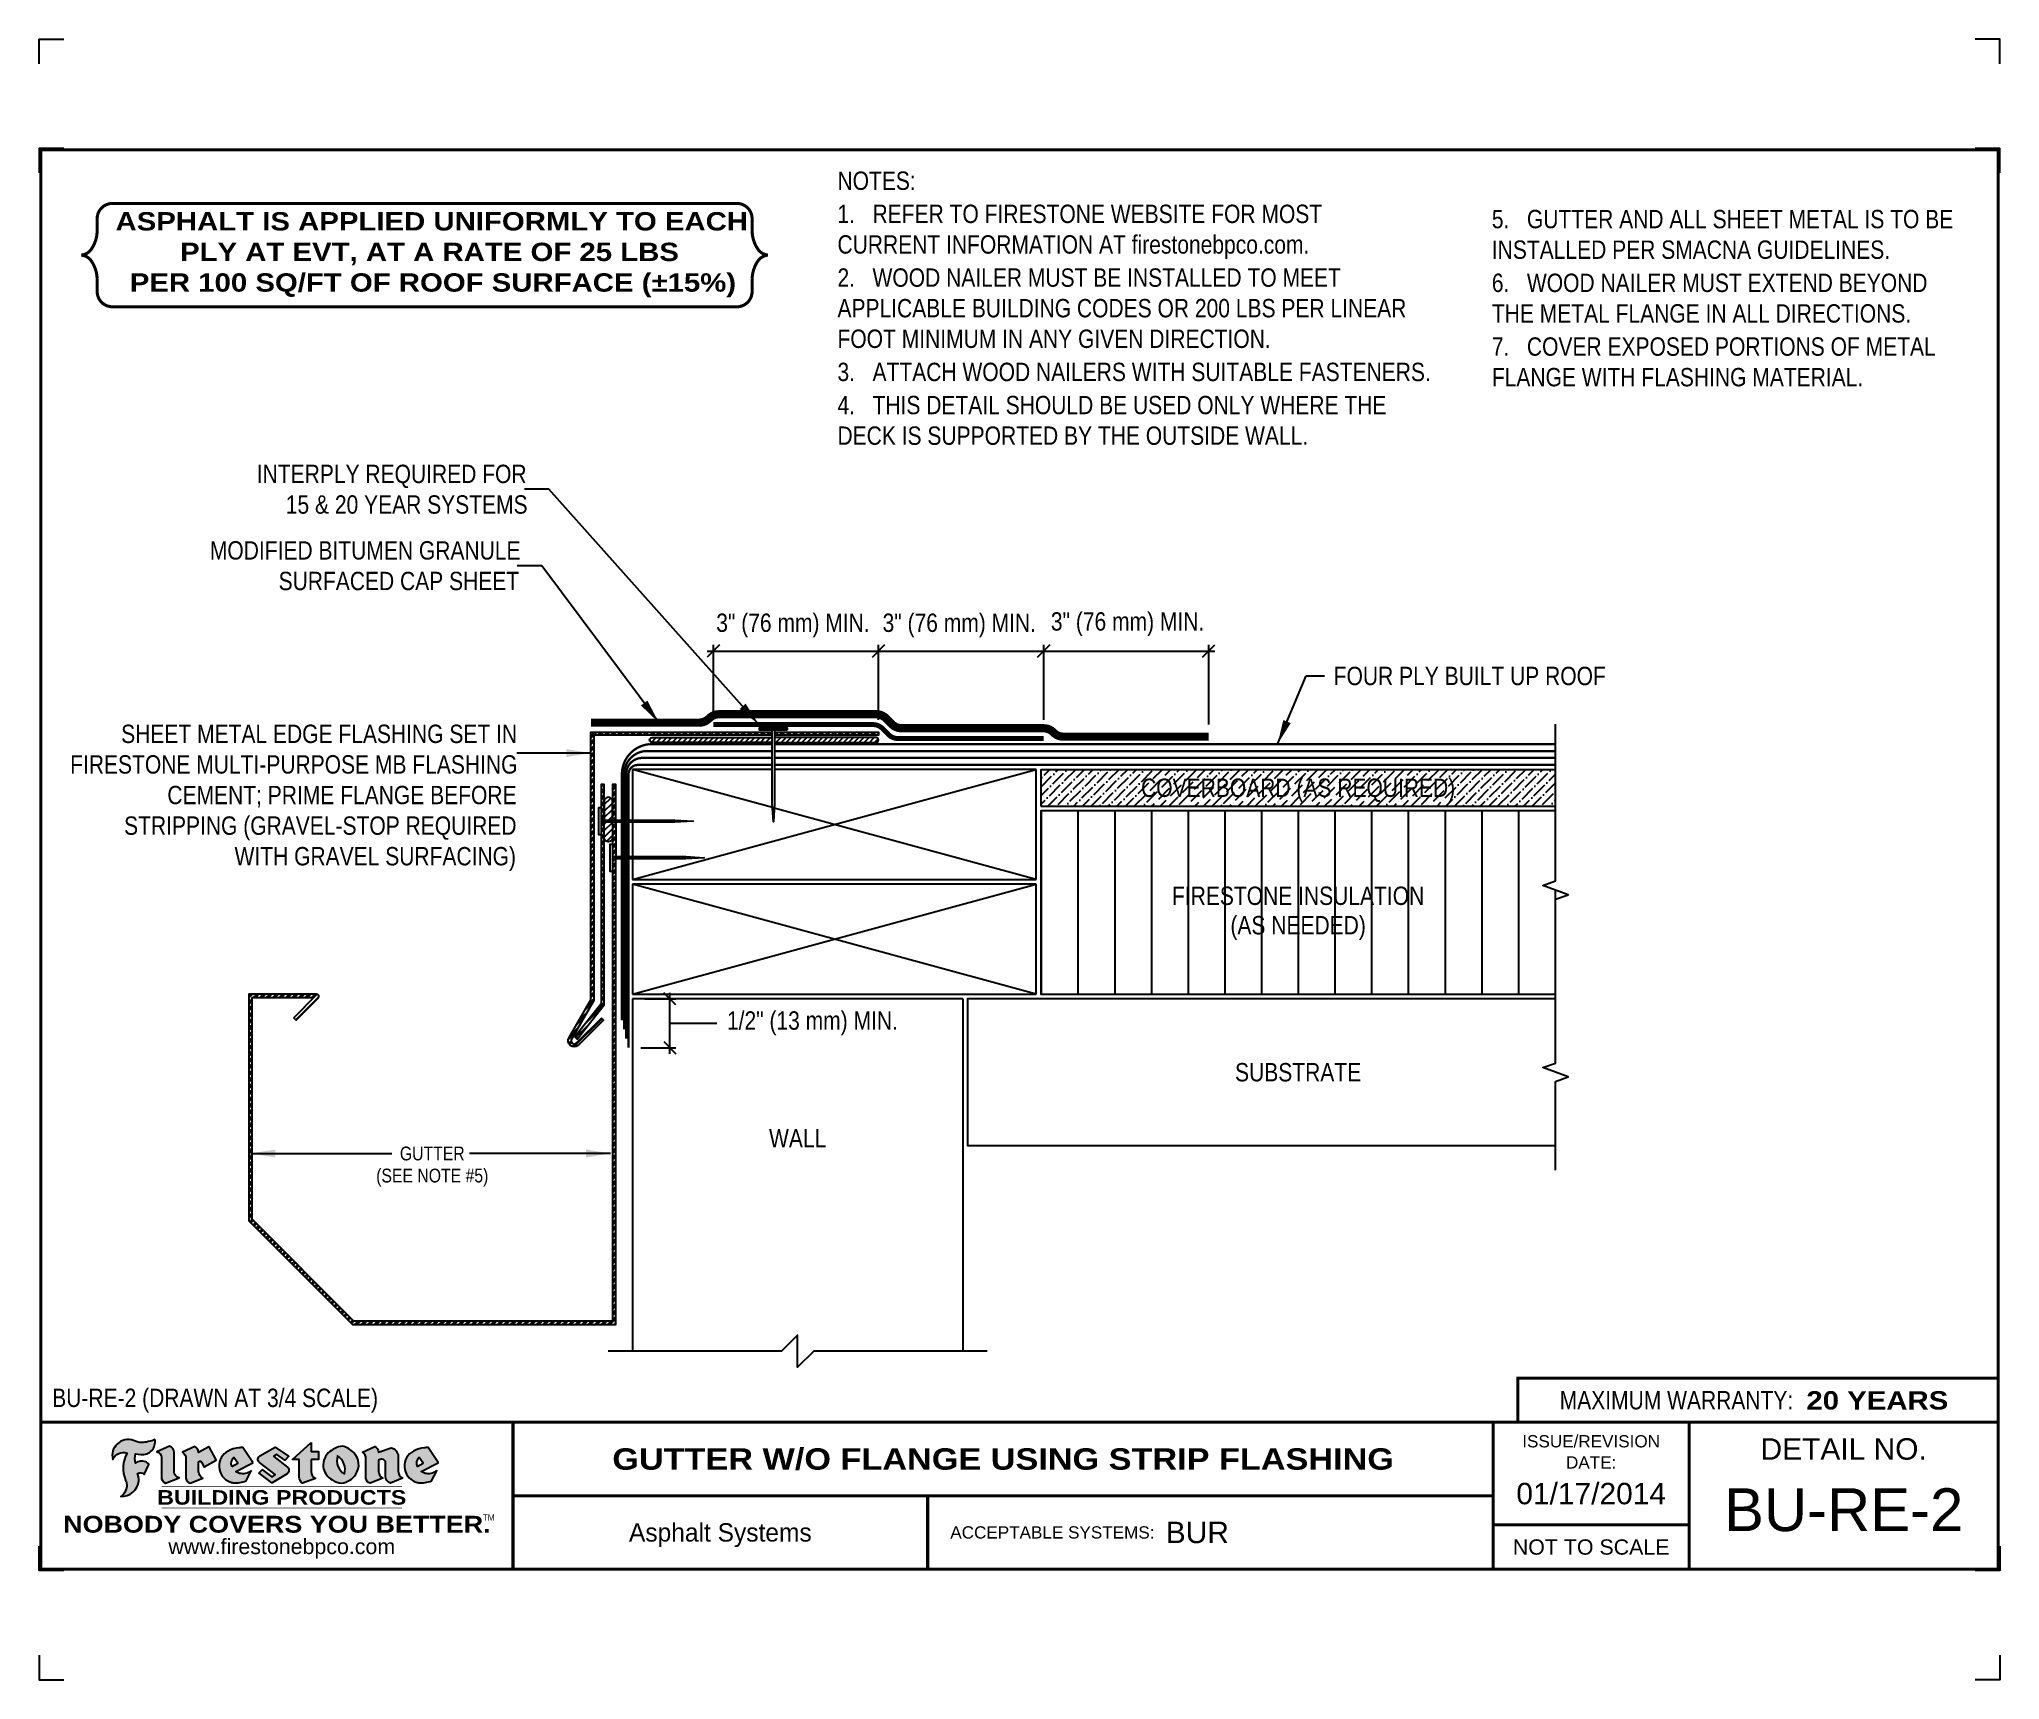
# Model space of a CAD drawing. Header units: inches. Extents: x -741.6 to -721.6, y -23.2 to -6.4.
import ezdxf
from ezdxf.enums import TextEntityAlignment as Align

# ---------------------------------------------------------------- set-up
doc = ezdxf.new("R2010")
doc.units = ezdxf.units.IN
doc.header["$MEASUREMENT"] = 0
doc.layers.get('0').update_dxf_attribs({"linetype": 'CONTINUOUS'})
doc.layers.get('DEFPOINTS').update_dxf_attribs({"linetype": 'CONTINUOUS'})
for name, color, linetype in [('FSBP-ACCESSORY-OTHER', 7, 'CONTINUOUS'), ('FSBP-ANNO-LABEL', 7, 'CONTINUOUS'), ('FSBP-ANNO-NOTE', 7, 'CONTINUOUS'), ('FSBP-COVERBOARD_CANT', 46, 'CONTINUOUS'), ('FSBP-INSULATION', 7, 'CONTINUOUS'), ('FSBP-MEMBRANE', 7, 'CONTINUOUS'), ('FSBP-SEALANTS', 1, 'CONTINUOUS'), ('FSBP-SUBSTRATE-GENERIC', 9, 'CONTINUOUS'), ('FSBP-TTLB', 7, 'CONTINUOUS'), ('FSBP-TTLB-BORDER', 7, 'CONTINUOUS'), ('FSBP-TTLB-TEXT', 7, 'CONTINUOUS'), ('FSBP-WALL-CURB', 9, 'CONTINUOUS'), ('FSBP-WOOD', 7, 'CONTINUOUS')]:
    doc.layers.add(name, color=color, linetype=linetype)
doc.styles.add('ARIAL', font='arial.ttf')
doc.styles.add('ARIAL_BOLD', font='')
doc.styles.add('ARIAL_NAR', font='ARIALN.TTF')
doc.styles.add('BANKGOTHIC', font='bgothm.ttf')
doc.styles.add('FSBP_ARIAL_NAR', font='ARIALN.TTF')
doc.styles.get('ARIAL_BOLD').set_extended_font_data('Arial Black')
doc.dimstyles.new('FSBP-DIM', dxfattribs={"dimtxt": 0.1875, "dimasz": 0.125, "dimexe": 0.0625, "dimexo": 0.125, "dimgap": 0.125, "dimtad": 0, "dimdec": 0, "dimzin": 1, "dimdsep": 46, "dimlunit": 4, "dimtxsty": 'ARIAL_NAR', "dimblk": 'OBLIQUE', "dimcen": 0.09375, "dimdle": 0.0625, "dimclrd": 256, "dimclre": 256, "dimclrt": 256, "dimadec": 0, "dimazin": 0, "dimtfac": 1, "dimtdec": 0, "dimtmove": 1, "dimatfit": 3, "dimfxl": 1, "dimtolj": 1, "dimtzin": 0, "dimlwd": -1, "dimlwe": -1, "dimarcsym": 0})
doc.dimstyles.new('FSBP-LEADER', dxfattribs={"dimtxt": 0.1875, "dimasz": 0.25, "dimexe": 0.0625, "dimexo": 0.125, "dimgap": 0.125, "dimtad": 0, "dimtih": 1, "dimtoh": 1, "dimdec": 4, "dimzin": 0, "dimdsep": 46, "dimlunit": 4, "dimtxsty": 'ARIAL_NAR', "dimcen": 0.09375, "dimclrd": 256, "dimclre": 256, "dimclrt": 256, "dimadec": 0, "dimazin": 0, "dimtfac": 1, "dimtdec": 4, "dimtofl": 0, "dimtmove": 0, "dimatfit": 3, "dimfxl": 1, "dimtolj": 1, "dimtzin": 0, "dimlwd": -1, "dimlwe": -1, "dimarcsym": 0})

msp = doc.modelspace()

# ---------------------------------------------------------------- texts
at = {"layer": 'DEFPOINTS', "style": 'ARIAL_NAR'}
msp.add_text('BU-RE-2 (DRAWN AT 3/4 SCALE)', height=0.1875, dxfattribs=at).set_placement((-741.5041913187682, -20.29902824835514), align=Align.MIDDLE_LEFT)
at = {"layer": 'FSBP-ANNO-LABEL', "style": 'ARIAL_NAR'}
msp.add_text('FOUR PLY BUILT UP ROOF', height=0.1875, dxfattribs=at).set_placement((-728.4111344541302, -12.92380634003851), align=Align.MIDDLE_LEFT)
for s, height, p in [('FIRESTONE INSULATION', 0.1875, (-728.7745499648108, -15.16954342508424)), ('(AS NEEDED)', 0.1875, (-728.7745499648108, -15.47032467508424)), ('SUBSTRATE', 0.1875, (-728.7745499648108, -16.9722778000843)), ('WALL', 0.1875, (-733.8881470862134, -17.64713570690972)), ('GUTTER', 0.140625, (-737.6211040030488, -17.80254493555965)), ('(SEE NOTE #5)', 0.140625, (-737.6211040030488, -18.02813087305965))]:
    msp.add_text(s, height=height, dxfattribs=at).set_placement(p, align=Align.MIDDLE_CENTER)
at = {"layer": 'FSBP-ANNO-LABEL', "char_height": 0.1875, "attachment_point": 1, "style": 'ARIAL_NAR'}
for s, width, insert in [('\\pi0.45259;INTERPLY REQUIRED FOR \\P\\pi0.74867;15 & 20 YEAR SYSTEMS{\\H1.0222x; }', 3.185660936400382, (-739.8665187136928, -10.76566461776078)), ('\\pi0.039089;MODIFIED BITUMEN GRANULE \\P\\pi0.74138;SURFACED CAP SHEET{\\H1.0222x; }', 3.185660936400382, (-739.9324694311019, -11.54717486757826)), ('\\pi0.97362;SHEET METAL EDGE FLASHING SET IN\\P\\pi0.45243;FIRESTONE MULTI-PURPOSE MB FLASHING\\P\\pi1.4454;CEMENT; PRIME FLANGE BEFORE \\P\\pi1.0037;STRIPPING (GRAVEL-STOP REQUIRED \\P\\pi2.1323;WITH GRAVEL SURFACING)', 4.991951725665785, (-741.7733074009409, -13.42127596897838))]:
    msp.add_mtext_dynamic_manual_height_columns(s, width=width, gutter_width=5, heights=[0], dxfattribs=dict(at, insert=insert))
at = {"layer": 'FSBP-ANNO-NOTE', "char_height": 0.1875, "attachment_point": 1}
for s, width, heights, insert, style in [('NOTES:\\P{\\H0.083333x;\\P\\pi-0.375,l0.375;}1.   REFER TO FIRESTONE WEBSITE FOR MOST \\P\\pi0;CURRENT INFORMATION AT firestonebpco.com.\\P\\pl0;{\\H0.083333x;\\P\\pi-0.375,l0.375;}2.   WOOD NAILER MUST BE INSTALLED TO MEET APPLICABLE BUILDING CODES OR 200 LBS PER LINEAR FOOT MINIMUM IN ANY GIVEN DIRECTION.\\P{\\H0.083333x;\\P}3.   ATTACH WOOD NAILERS WITH SUITABLE FASTENERS.\\P{\\H0.083333x;\\P}4.   THIS DETAIL SHOULD BE USED ONLY WHERE THE DECK IS SUPPORTED BY THE OUTSIDE WALL.', 6.054813424878716, [2.954760886132182], (-733.4811290589405, -7.770053809650562), 'FSBP_ARIAL_NAR'), ('\\pi-0.29536,l0.375;ASPHALT IS APPLIED UNIFORMLY TO EACH\\P\\pi0.36383;PLY AT EVT, AT A RATE OF 25 LBS\\P\\pi-0.14981;PER 100 SQ/FT OF ROOF SURFACE (±15%)', 6.46982238162866, [0.910907846000744], (-740.9368730137121, -8.184873727252125), 'ARIAL_BOLD'), ('{\\H0.083333x;\\P\\pi-0.375,l0.375;}5.   GUTTER AND ALL SHEET METAL IS TO BE INSTALLED PER SMACNA GUIDELINES. \\P{\\H0.083333x;\\P}6.   WOOD NAILER MUST EXTEND BEYOND THE METAL FLANGE IN ALL DIRECTIONS.\\P{\\H0.083333x;\\P}7.   COVER EXPOSED PORTIONS OF METAL FLANGE WITH FLASHING MATERIAL.', 4.78185467482399, [2.082005982789269], (-726.7954487582374, -8.136145903587021), 'FSBP_ARIAL_NAR')]:
    msp.add_mtext_dynamic_manual_height_columns(s, width=width, gutter_width=1.09375, heights=heights, dxfattribs=dict(at, insert=insert, style=style))
at = {"layer": 'FSBP-COVERBOARD_CANT', "style": 'ARIAL_NAR'}
msp.add_text('COVERBOARD (AS REQUIRED)', height=0.1875, dxfattribs=at).set_placement((-728.7745499648108, -14.06602780008413), align=Align.MIDDLE_CENTER)

# ---------------------------------------------------------------- blocks, each defined once
blk = doc.blocks.new('FSBP_HOT-DIPPED-NAIL')
at = {"layer": 'FSBP-ACCESSORY-OTHER'}
blk.add_lwpolyline([(0, 0.1875), (0, -0.1875), (-0.03125, -0.1875), (-0.03125000000005684, 0.1875)], close=True, dxfattribs=at)
blk.add_lwpolyline([(0, 0.015625), (1, 0.015625), (1.25, 0), (1, -0.015625), (0, -0.015625)], dxfattribs=at)
blk = doc.blocks.new('_OBLIQUE')
at = {"color": 0, "linetype": 'ByBlock'}
blk.add_line((-0.5, -0.5), (0.5, 0.5), dxfattribs=at)
blk = doc.blocks.new('*D11')
at = {"layer": 'DEFPOINTS', "color": 0, "transparency": 16777216}
for p in [(-733.0617327858731, -12.6695070311998), (-734.7492327858731, -13.42058918656676), (-733.0617327858731, -13.49863606156681)]:
    blk.add_point(p, dxfattribs=at)
at = {"layer": 'FSBP-ANNO-LABEL', "transparency": 16777216}
for p, q in [((-734.7492327858731, -13.29558918656676), (-734.7492327858731, -12.6070070311998)), ((-733.0617327858731, -13.37363606156681), (-733.0617327858731, -12.6070070311998)), ((-734.8117327858731, -12.6695070311998), (-732.9992327858731, -12.6695070311998))]:
    blk.add_line(p, q, dxfattribs=at)
at = {"layer": 'FSBP-ANNO-LABEL', "transparency": 16777216, "xscale": 0.125, "yscale": 0.125, "zscale": 0.125, "rotation": 180}
blk.add_blockref('_OBLIQUE', (-734.7492327858731, -12.6695070311998), dxfattribs=at)
at = {"layer": 'FSBP-ANNO-LABEL', "transparency": 16777216, "xscale": 0.125, "yscale": 0.125, "zscale": 0.125}
blk.add_blockref('_OBLIQUE', (-733.0617327858731, -12.6695070311998), dxfattribs=at)
at = {"layer": 'FSBP-ANNO-LABEL', "transparency": 16777216, "insert": (-733.9357072317798, -12.40820062024068), "char_height": 0.1875, "attachment_point": 5, "style": 'ARIAL_NAR'}
blk.add_mtext('\\A1;3" (76 mm) MIN.', dxfattribs=at)
blk = doc.blocks.new('*D12')
at = {"layer": 'DEFPOINTS', "color": 0, "transparency": 16777216}
for p in [(-731.3742327858731, -12.6695070311998), (-733.0617327858731, -13.42058918656676), (-731.3742327858731, -13.49863606156681)]:
    blk.add_point(p, dxfattribs=at)
at = {"layer": 'FSBP-ANNO-LABEL', "transparency": 16777216}
for p, q in [((-733.0617327858731, -13.29558918656676), (-733.0617327858731, -12.6070070311998)), ((-731.3742327858731, -13.37363606156681), (-731.3742327858731, -12.6070070311998)), ((-733.1242327858731, -12.6695070311998), (-731.3117327858731, -12.6695070311998))]:
    blk.add_line(p, q, dxfattribs=at)
at = {"layer": 'FSBP-ANNO-LABEL', "transparency": 16777216, "xscale": 0.125, "yscale": 0.125, "zscale": 0.125, "rotation": 180}
blk.add_blockref('_OBLIQUE', (-733.0617327858731, -12.6695070311998), dxfattribs=at)
at = {"layer": 'FSBP-ANNO-LABEL', "transparency": 16777216, "xscale": 0.125, "yscale": 0.125, "zscale": 0.125}
blk.add_blockref('_OBLIQUE', (-731.3742327858731, -12.6695070311998), dxfattribs=at)
at = {"layer": 'FSBP-ANNO-LABEL', "transparency": 16777216, "insert": (-732.236540177224, -12.40850601746388), "char_height": 0.1875, "attachment_point": 5, "style": 'ARIAL_NAR'}
blk.add_mtext('\\A1;3" (76 mm) MIN.', dxfattribs=at)
blk = doc.blocks.new('*D13')
at = {"layer": 'DEFPOINTS', "color": 0, "transparency": 16777216}
for p in [(-729.6877070170644, -12.6695070311998), (-731.3742327858731, -13.42058918656676), (-729.6877070170644, -13.54395748758422)]:
    blk.add_point(p, dxfattribs=at)
at = {"layer": 'FSBP-ANNO-LABEL', "transparency": 16777216}
for p, q in [((-731.3742327858731, -13.29558918656676), (-731.3742327858731, -12.6070070311998)), ((-729.6877070170644, -13.41895748758422), (-729.6877070170644, -12.6070070311998)), ((-731.4367327858731, -12.6695070311998), (-729.6252070170644, -12.6695070311998))]:
    blk.add_line(p, q, dxfattribs=at)
at = {"layer": 'FSBP-ANNO-LABEL', "transparency": 16777216, "xscale": 0.125, "yscale": 0.125, "zscale": 0.125, "rotation": 180}
blk.add_blockref('_OBLIQUE', (-731.3742327858731, -12.6695070311998), dxfattribs=at)
at = {"layer": 'FSBP-ANNO-LABEL', "transparency": 16777216, "xscale": 0.125, "yscale": 0.125, "zscale": 0.125}
blk.add_blockref('_OBLIQUE', (-729.6877070170644, -12.6695070311998), dxfattribs=at)
at = {"layer": 'FSBP-ANNO-LABEL', "transparency": 16777216, "insert": (-730.5172650602399, -12.39484231946335), "char_height": 0.1875, "attachment_point": 5, "style": 'ARIAL_NAR'}
blk.add_mtext('\\A1;3" (76 mm) MIN.', dxfattribs=at)
blk = doc.blocks.new('TTLB-ASPHALT_1')
at = {"layer": 'FSBP-TTLB-TEXT'}
h = blk.add_hatch(color=1, dxfattribs=at)
edge = h.paths.add_edge_path()
edge.add_arc((1.037309769669577, -0.1982514792917272), 0.1319107607348553, 264.0410451462098, 370.3106169565175)
edge.add_arc((1.027551646585692, 0.1214293576525733), 0.3273056962876235, 270.05058356628535, 295.23459397187514, ccw=False)
edge.add_arc((1.022801957313334, -0.06680179986895496), 0.1391656561713503, 249.3281275763668, 272.0749124149863, ccw=False)
edge.add_line((0.9736743133014443, -0.1970076156048179), (0.9474927838574558, -0.1852745150568325))
edge.add_arc((0.8939498971398336, -0.3394262635682139), 0.1631857907024099, 70.84590087378872, 194.3325259843273)
edge.add_arc((0.8444260109029358, -0.4259936440910792), 0.1179914261095279, 70.96950098067128, 156.9641407594482, ccw=False)
edge.add_arc((1.153141409296893, -0.4684497516079489), 0.3110405457095052, 150.323113748316, 203.2084295854517)
edge.add_arc((0.7562495500623072, -0.6412608153899839), 0.1218587156617311, 0.8849157075190988, 24.346689398949877, ccw=False)
edge.add_arc((0.749378166569727, -0.6475258110744306), 0.1289731377238325, -58.36655102076742, 3.6216782311386737, ccw=False)
edge.add_arc((0.825669902954445, -0.5792158350996175), 0.1783301886510355, 267.2205474105585, 354.1381621173521)
edge.add_arc((0.7903121048625223, -0.6011409294291781), 0.2127878929608591, 0.9996158580669169, 21.00503380861242)
edge.add_arc((1.018807122639402, -0.5666691048185157), 0.0513639566841585, 40.821177131732725, 125.52727787225791, ccw=False)
edge.add_line((1.057676976260041, -0.5330924682126437), (1.102776947655911, -0.4308018311949837))
edge.add_arc((1.040858222524662, -0.4699705673995993), 0.07326744446031509, 32.31675181867256, 66.31481236598174)
edge.add_arc((1.03226251882532, -0.5063316993097686), 0.1102246948011782, 69.8179132332389, 125.254734720681)
edge.add_arc((1.127708877207283, -0.3689593535312383), 0.1659710644737306, 164.1569669952081, 196.5811013160487, ccw=False)
edge.add_line((0.9680425188342383, -0.3236487780942383), (1.023615334387159, -0.3294494641845773))
h = blk.add_hatch(color=1, dxfattribs=at)
edge = h.paths.add_edge_path()
edge.add_line((1.275239419159561, -0.6223407783464694), (1.415345367376062, -0.5660418822574371))
edge.add_arc((1.421019305783972, -0.5090099247487814), 0.05731350411836947, 181.9717871001989, 264.31851000495806, ccw=False)
edge.add_line((1.363739737527226, -0.5109819325197265), (1.363412352251203, -0.3102363679013962))
edge.add_arc((1.294263659668758, -0.3103491388304036), 0.06914878453844908, 0.0934405599591014, 72.42834396969012)
edge.add_line((1.315139561173908, -0.2444268274366692), (1.186839444240604, -0.3024209471341379))
edge.add_arc((1.175246268095293, -0.3585110609420923), 0.05727567197445628, -0.017399788185912257, 78.322067691347, ccw=False)
edge.add_line((1.232521937428658, -0.3585284546236807), (1.232574268422297, -0.555126496687123))
edge.add_arc((1.305699496415485, -0.5558575689677241), 0.07312888236350451, 179.4272023230205, 245.3845503102953)
h = blk.add_hatch(color=1, dxfattribs=at)
edge = h.paths.add_edge_path()
edge.add_line((1.792026821926584, -0.3839679064720229), (1.722158956877934, -0.2518542302253621))
edge.add_arc((1.720119655279632, -0.2529327078887889), 0.002306916790721916, 27.87197133405528, 117.3766794470726)
edge.add_line((1.719058846382097, -0.250884159729182), (1.610638460368705, -0.3070279753467702))
edge.add_arc((1.547088841662969, -0.306102665849437), 0.06355635479880158, 359.165808011073, 425.8793658831422)
edge.add_line((1.573061729235633, -0.2480956029480268), (1.446879247402876, -0.3051325108639702))
edge.add_arc((1.407812067100195, -0.3703571330466247), 0.07602957263902092, -3.441403975725109, 59.07992244284969, ccw=False)
edge.add_line((1.483704536400296, -0.3749210150788969), (1.483704536400296, -0.5723838140635706))
edge.add_arc((1.540537465180449, -0.5682544061150878), 0.05698275005415228, 184.1557352478595, 255.3066498366543)
edge.add_line((1.526084036778343, -0.6233736605654059), (1.657291340682093, -0.570650514527486))
edge.add_arc((1.688298576827208, -0.502139038842401), 0.07520153584805701, 207.5160880841914, 245.649226723163, ccw=False)
edge.add_arc((1.721050197024908, -0.491448816845633), 0.1093332836229113, 179.4823365255141, 204.5537900001094, ccw=False)
edge.add_line((1.611721375809452, -0.4904610114968335), (1.611721375809452, -0.4126404716788983))
edge.add_arc((1.628589765097189, -0.4141592990360436), 0.01693662875851165, 28.356188110622497, 174.8549701683584, ccw=False)
edge.add_arc((1.627340435522399, -0.4197189881350454), 0.02111886817708033, 22.216893572439517, 40.10213956426492, ccw=False)
edge.add_line((1.646891420738257, -0.4117336534413738), (1.666638796144639, -0.4549750258192233))
edge.add_arc((1.668737246926753, -0.4540167099035415), 0.002306916790685597, 204.5451281842828, 299.6323508190067)
edge.add_line((1.669877862091766, -0.4560219186518992), (1.791128135493295, -0.3870515928837648))
edge.add_line((1.791128135493295, -0.3870515928837648), (1.792026821926584, -0.3839679064720229))
h = blk.add_hatch(color=1, dxfattribs=at)
h.paths.add_polyline_path([(2.063388732080512, -0.2583237030618903, 0.02524281661523788), (2.025024361750752, -0.2610532129309178, 0.1213611957758757), (1.901773912052249, -0.3008158885520373, 0.6151668103976068), (1.93274136141747, -0.6099060679591872, 0.05306812109568645), (1.967936229862175, -0.617865745600497, 0.1150932231766138), (2.099126721549737, -0.5994933789882708), (2.151195569562105, -0.4944891916583316, -0.08755405562188731), (2.104230609512001, -0.5187113292177372, -0.265591761123442), (1.992692314386659, -0.5010701623316862), (2.165347897647223, -0.4141184325909109, 0.4518949533370738), (2.166222728871162, -0.4107679608846269)])
h.paths.add_polyline_path([(2.014217313945437, -0.4188965037300676), (1.951113654018855, -0.4515330109460507, -0.3720533890450154), (1.973177450672722, -0.3607130665457561)], flags=16)
h = blk.add_hatch(color=1, dxfattribs=at)
edge = h.paths.add_edge_path()
edge.add_arc((2.260407392426799, -0.3775796671688738), 0.0415245022322573, 123.20805433950699, 232.2027298779723, ccw=False)
edge.add_line((2.237665217914071, -0.3428366421988329), (2.393535971665983, -0.2540943745380986))
edge.add_arc((2.394677353533154, -0.2560991469722467), 0.00230691679074142, 55.64644466176969, 119.65426054492929, ccw=False)
edge.add_line((2.395979141996861, -0.2541946229174954), (2.531809646140459, -0.3470380726374032))
edge.add_arc((2.530468902927936, -0.3489153772789848), 0.00230691679070047, -42.73110123842042, 54.46613537395791, ccw=False)
edge.add_line((2.532163440279987, -0.3504807552658491), (2.498457913851155, -0.3869673252714421))
edge.add_arc((2.496763376499132, -0.385401947284592), 0.002306916790673087, 233.75270768949161, 317.26889876139137, ccw=False)
edge.add_line((2.495399362263356, -0.38726241234572), (2.413849913492982, -0.3274738082119626))
edge.add_arc((2.412485899257177, -0.3293342732731332), 0.002306916790719977, 53.75270768979654, 124.4135619297866)
edge.add_line((2.41118211687575, -0.3274311136421062), (2.382933981293377, -0.346782838468144))
edge.add_arc((2.384237763674776, -0.3486859980991568), 0.002306916790694806, 124.4135619293765, 231.8459020253658)
edge.add_line((2.382812599816248, -0.3505000469010184), (2.519899969301207, -0.4581994452042721))
edge.add_arc((2.494247019847677, -0.4908523236374407), 0.0415245022322573, -55.21225898295228, 51.84590202520451, ccw=False)
edge.add_line((2.517938320565804, -0.5249552055672808), (2.364434947484597, -0.6179520922513717))
edge.add_arc((2.363239601923482, -0.6159790200102009), 0.002306916790727131, 233.2955624372974, 301.2087215702374, ccw=False)
edge.add_line((2.361860787187538, -0.6178285429225383), (2.231266621301074, -0.5204709167214361))
edge.add_arc((2.232647938930654, -0.518623262347532), 0.002306916790697738, 135.5134179846412, 233.2179869199849, ccw=False)
edge.add_line((2.231002150870836, -0.5170067083764565), (2.262839375599356, -0.4845937328397696))
edge.add_arc((2.264485163659231, -0.4862102868108593), 0.002306916790748635, 53.03528399994502, 135.5134179853723, ccw=False)
edge.add_line((2.265872365996302, -0.4843670465239001), (2.361834678328762, -0.5565872257804898))
edge.add_arc((2.363221880665748, -0.55474398549363), 0.00230691679062697, 233.0352840000717, 302.2362632414427)
edge.add_line((2.36445241715569, -0.5566953042850713), (2.39428499383348, -0.5378823484768844))
edge.add_arc((2.393054457343538, -0.5359310296853721), 0.002306916790685158, 302.2362632406162, 412.202729876843)
edge.add_line((2.394468296066179, -0.5341081404551886), (2.234958295420142, -0.4103916733127022))
h = blk.add_hatch(color=1, dxfattribs=at)
edge = h.paths.add_edge_path()
edge.add_line((2.763460561272041, -0.2072496393923444), (2.763460561272041, -0.2969520779963801))
edge.add_arc((2.765767478062685, -0.2969520779963943), 0.00230691679065842, 179.9999999996471, 269.9999999996471)
edge.add_line((2.765767478062685, -0.2992589947870528), (2.835417693520355, -0.2992589947870528))
edge.add_arc((2.835417693520355, -0.3015659115777538), 0.002306916790701052, 0, 90, ccw=False)
edge.add_line((2.837724610311056, -0.3015659115777538), (2.837724610311056, -0.3790761307453892))
edge.add_arc((2.835417693520355, -0.3790761307453749), 0.002306916790686842, 269.99999999964706, 359.99999999964706, ccw=False)
edge.add_line((2.835417693520355, -0.3813830475360618), (2.765767478062685, -0.3813830475360618))
edge.add_arc((2.765767478062685, -0.3836899643267202), 0.00230691679065842, 90.00000000035294, 180.0000000003529)
edge.add_line((2.763460561272041, -0.3836899643267344), (2.763460561272041, -0.5033995910642801))
edge.add_arc((2.836735953378934, -0.5071368822038522), 0.07337063740681407, 177.0802527808789, 245.3249543133826)
edge.add_line((2.806105814540615, -0.5738080530967267), (2.674529557384915, -0.6226036013049594))
edge.add_arc((2.708610405062075, -0.5642984087917995), 0.0675351734460605, 177.0345319916277, 239.69264280249, ccw=False)
edge.add_line((2.641165668230087, -0.560804539009709), (2.641165668230087, -0.3836899643267344))
edge.add_arc((2.638858751439443, -0.3836899643267202), 0.00230691679065842, 359.9999999996471, 449.999999999647)
edge.add_line((2.638858751439443, -0.3813830475360618), (2.572857950769389, -0.3813830475360618))
edge.add_line((2.572857950769389, -0.3813830475360618), (2.763460561272041, -0.2072496393923444))
h = blk.add_hatch(color=1, dxfattribs=at)
edge = h.paths.add_edge_path(flags=16)
edge.add_arc((2.940363509127394, -0.4847985213681483), 0.1684614578629417, 344.5558804047865, 417.0140046669545)
edge.add_arc((3.194458079644619, -0.3883534532477739), 0.1684614578629416, 164.5558804047865, 237.0140046669546)
edge = h.paths.add_edge_path()
edge.add_arc((3.069375116502187, -0.4399344555144893), 0.1828726885096673, 136.0914512150047, 191.213418978326)
edge.add_arc((3.064939550433394, -0.4318234379590393), 0.18031488047485, 194.0167254156723, 240.666373083186)
edge.add_arc((3.098047041778983, -0.3845058757092517), 0.2378525180183701, 239.2975390661776, 264.2889872773176)
edge.add_arc((3.048844782126224, -0.419023238379296), 0.203760689247156, 277.1986764832035, 326.503572961274)
edge.add_arc((3.077739326803538, -0.434104661646515), 0.1713748657917091, 325.3768876809903, 406.3828327799087)
edge.add_arc((3.011839488065931, -0.4896144380417837), 0.257194564585, 44.2846255351977, 73.82901434867308)
edge.add_arc((3.117152499586979, -0.4983433120546721), 0.2579560664039132, 97.50292863483669, 134.1039137579027)
h = blk.add_hatch(color=1, dxfattribs=at)
edge = h.paths.add_edge_path()
edge.add_line((3.322690228557462, -0.5721896537377091), (3.322690228557462, -0.3749210150788969))
edge.add_arc((3.24679775925739, -0.3703571330465678), 0.076029572638996, 356.5585960242387, 419.0799224428129)
edge.add_line((3.285864939560099, -0.3051325108639702), (3.412047421392799, -0.2480956029480268))
edge.add_arc((3.386074533820164, -0.3061026658494939), 0.06355635479883807, 0.3962622833877276, 65.87936588318718, ccw=False)
edge.add_line((3.449629368605429, -0.3056631084210863), (3.580526418688805, -0.2593848434574539))
edge.add_arc((3.555744121700968, -0.3530904070730259), 0.09692726601172152, 2.366977007666776, 75.18615851992018, ccw=False)
edge.add_line((3.652588689330287, -0.3490873311063041), (3.652588689330287, -0.4883770011386872))
edge.add_arc((3.761877549389567, -0.4914934052703757), 0.1093332836229049, 178.3666365323574, 204.5537900000422)
edge.add_arc((3.729125929191724, -0.502183627267101), 0.07520153584796149, 207.5160880841713, 245.2240541443095)
edge.add_line((3.697611150971852, -0.5704631245385627), (3.572585913552643, -0.6207021253773775))
edge.add_arc((3.595347186007587, -0.5526356419907756), 0.0717713151919874, 180.3328587115751, 251.51018566665869, ccw=False)
edge.add_line((3.523577081955409, -0.5530525936986663), (3.523577081955409, -0.4153032515383615))
edge.add_arc((3.486319529276869, -0.4148773504126382), 0.03725998689428563, 359.3450650296066, 449.0500281941025)
edge.add_arc((3.482769874121715, -0.4419622099033518), 0.06447454900600776, 86.29402372314017, 119.8211331593848)
edge.add_line((3.450707067966732, -0.3860252459975726), (3.450707067966732, -0.4904610114968335))
edge.add_arc((3.560035889182245, -0.4914488168456472), 0.1093332836229753, 179.4823365255069, 204.5537900001023)
edge.add_arc((3.527284268984403, -0.5021390388425004), 0.07520153584796385, 207.5160880841699, 245.6492267231416)
edge.add_line((3.496277032839316, -0.570650514527486), (3.365069728935509, -0.6233736605654059))
edge.add_arc((3.379502486061938, -0.5682868177318028), 0.05694615642555721, 183.9298782390169, 255.318496325343, ccw=False)
h = blk.add_hatch(color=1, dxfattribs=at)
h.paths.add_polyline_path([(3.957695472291277, -0.2583237030618903, 0.02524281661523822), (3.919331101961575, -0.2610532129309178, 0.1085638477195505), (3.807890832595604, -0.2939221658134414, 0.6425897848490651), (3.827048101628293, -0.6099060679591872, 0.05306812109569052), (3.862242970072884, -0.617865745600497, 0.1150932231766133), (3.993433461760503, -0.5994933789882708), (4.045502309772871, -0.4944891916583316, -0.08755405562189084), (3.998537349722767, -0.5187113292177372, -0.2655917611234366), (3.886999054597368, -0.5010701623316862), (4.059654637857989, -0.4141184325909109, 0.4518949533370731), (4.060529469081928, -0.4107679608846269)])
h.paths.add_polyline_path([(3.90852405415626, -0.4188965037300676), (3.845420394229677, -0.4515330109460507, -0.3720533890450147), (3.867484190883488, -0.3607130665457561)], flags=16)
blk.add_line((16.84110496735593, 0), (20, 0))
at = {"layer": 'DEFPOINTS', "linetype": 'Continuous', "ltscale": 1.75}
for points in [[(-0.015625, 13.88083333333333), (-0.015625, 14.13083333333333), (0.234375, 14.13083333333333)], [(20.01562500000003, 13.88083333333333), (20.01562500000003, 14.13083333333333), (19.76562500000003, 14.13083333333333)], [(-0.015625, -2.380833333333342), (-0.015625, -2.630833333333342), (0.234375, -2.630833333333342)], [(20.01562500000003, -2.380833333333342), (20.01562500000003, -2.630833333333342), (19.76562500000003, -2.630833333333342)]]:
    blk.add_lwpolyline(points, dxfattribs=at)
at = {"layer": 'DEFPOINTS', "color": 1}
for points in [[(0.234375, 13.015625), (-0.015625, 13.015625), (-0.015625, 12.765625)], [(20.015625, 12.765625), (20.015625, 13.015625), (19.765625, 13.015625)], [(0.234375, -1.515625), (-0.015625, -1.515625), (-0.015625, -1.265625)], [(20.015625, -1.265625), (20.015625, -1.515625), (19.765625, -1.515625)]]:
    blk.add_lwpolyline(points, dxfattribs=at)
at = {"layer": 'FSBP-TTLB', "const_width": 0.03125}
blk.add_lwpolyline([(15.09028770518938, 0), (20, 0), (20, 0.4512598240669945), (15.09028770518938, 0.4512598240669945)], close=True, dxfattribs=at)
for points in [[(0, 0), (0, -1.5), (20, -1.5), (20, 0), (0, 0)], [(4.825208527206769, 0), (4.825208527206769, -0.75)], [(14.84028770518938, 0), (14.84028770518938, -1.5)], [(16.84110496735593, 0), (16.84110496735593, -1.5)], [(20, 0), (20, -1.5)], [(4.825208527206769, -0.75), (14.84028770518938, -0.75)], [(4.825208527206769, -0.75), (4.825208527206769, -1.5)], [(14.84028770518938, -1.048740175933006), (16.84110496735593, -1.048740175933006)]]:
    blk.add_lwpolyline(points, dxfattribs=at)
at = {"layer": 'FSBP-TTLB-BORDER', "const_width": 0.03125}
blk.add_lwpolyline([(20, 0), (20, 13), (0, 13), (0, 0)], dxfattribs=at)
at = {"layer": 'FSBP-TTLB-TEXT', "color": 1}
blk.add_line((0.7358432058323388, -0.379822754145593), (0.7358432058323388, -0.379822754145593), dxfattribs=at)
for points in [[(1.023615323725323, -0.3294494630716969, 0.5000510906601082), (1.167090420776901, -0.1746414942047778, -0.1103304102359608), (1.027840608309816, -0.2058762110801382, -0.09957876667165425), (0.9736743133014443, -0.1970076156048179), (0.9474927838574558, -0.1852745150568325, 0.5978159689075124), (0.7358432058323388, -0.379822754145593, -0.3938834584182213), (0.8828996422548698, -0.3144510229727047, 0.2349406564350952), (0.86727108227484, -0.5910237178633082, -0.1027304183841549), (0.8780937320133262, -0.6393788197974146, -0.2772692352614086), (0.8170223912655956, -0.7573362346216896, 0.3985429150902959), (1.003067614090241, -0.5974286950643517, 0.0875124847930418), (0.9889600163401155, -0.5248671157293501, -0.3874031597924062), (1.057676976260041, -0.5330924682126437), (1.102776947655911, -0.4308018311949837, 0.1494423498871741), (1.07029056398062, -0.4028746979725923, 0.2467195073738216), (0.9686394281704906, -0.4163228904100862, -0.1424285161541127), (0.9680425188342383, -0.3236487780942383), (1.023615334387159, -0.3294494641845773)], [(2.166222728871162, -0.4107679608846269), (2.063388732080512, -0.2583237030618903, 0.02524281661523788), (2.025024361750752, -0.2610532129309178, 0.1085638477195265), (1.913584092384895, -0.2939221658134414, 0.6425897848491228), (1.93274136141747, -0.6099060679591872, 0.05306812109568648), (1.967936229862175, -0.617865745600497, 0.1150932231766137), (2.099126721549737, -0.5994933789882708), (2.151195569562105, -0.4944891916583316, -0.0875540556218873), (2.104230609512001, -0.5187113292177372, -0.2655917611234418), (1.992692314386659, -0.5010701623316862), (2.165347897647223, -0.4141184325909109)], [(2.763460561272041, -0.2072496393923444), (2.763460561272041, -0.2969520779963801, 0.4142135623730958), (2.765767478062685, -0.2992589947870528), (2.835417693520355, -0.2992589947870528, -0.414213562373095), (2.837724610311056, -0.3015659115777538), (2.837724610311056, -0.3790761307453892, -0.4142135623730938), (2.835417693520355, -0.3813830475360618), (2.765767478062685, -0.3813830475360618, 0.4142135623730958), (2.763460561272041, -0.3836899643267344), (2.763460561272041, -0.5033995910642801, 0.3068985753588853), (2.806105814540615, -0.5738080530967267), (2.674529557384915, -0.6226036013049594, -0.2804194150632976), (2.641165668230087, -0.560804539009709), (2.641165668230087, -0.3836899643267344, 0.414213562373095), (2.638858751439443, -0.3813830475360618), (2.572857950769389, -0.3813830475360618), (2.763460561272041, -0.2072496393923444)], [(4.060529469081928, -0.4107679608846269), (3.957695472291277, -0.2583237030618903, 0.02524281661523788), (3.919331101961575, -0.2610532129309178, 0.1085638477195265), (3.807890832595604, -0.2939221658134414, 0.6425897848491228), (3.827048101628293, -0.6099060679591872, 0.05306812109568648), (3.862242970072884, -0.617865745600497, 0.1150932231766137), (3.993433461760503, -0.5994933789882708), (4.045502309772871, -0.4944891916583316, -0.0875540556218873), (3.998537349722767, -0.5187113292177372, -0.2655917611234418), (3.886999054597368, -0.5010701623316862), (4.059654637857989, -0.4141184325909109)], [(4.059654637857989, -0.4141184325909109, 0.4518949533370731), (4.060529469081928, -0.4107679608846269, 0.4518949533370731)]]:
    blk.add_lwpolyline(points, format="xyb", dxfattribs=at)
for points in [[(1.275239419159561, -0.6223407783464694), (1.415345367376062, -0.5660418822574371, -0.3756100036733062), (1.363739737527226, -0.5109819325197265), (1.363412352251203, -0.3102363679013962, 0.3265360292958048), (1.315139561173908, -0.2444268274366692), (1.186839444240604, -0.3024209471341379, -0.3557863980845349), (1.232521937428658, -0.3585284546236807), (1.232574268422297, -0.555126496687123, 0.2960110723418457)], [(1.792026821926584, -0.3839679064720229), (1.722158956877934, -0.2518542302253621, 0.4116839150163434), (1.719058846382097, -0.250884159729182), (1.610638460368705, -0.3070279753467702, 0.2996033003794034), (1.573061729235633, -0.2480956029480268), (1.446879247402876, -0.3051325108639702, -0.2797757560995365), (1.483704536400296, -0.3749210150788969), (1.483704536400296, -0.5723838140635706, 0.320828638474519), (1.526084036778343, -0.6233736605654059), (1.657291340682093, -0.570650514527486, -0.1679398621276611), (1.621603752698661, -0.5368819723450571, -0.1098333365370753), (1.611721375809452, -0.4904610114968335), (1.611721375809452, -0.4126404716788983, -0.743334502655012), (1.64349420176768, -0.4061152228778298, -0.07819791644735608), (1.646891420738257, -0.4117336534413738), (1.666638796144639, -0.4549750258192233, 0.4404648714563479), (1.669877862091766, -0.4560219186518992), (1.791128135493295, -0.3870515928837648)], [(1.951113654018855, -0.4515330109460507), (2.014217313945437, -0.4188965037300676), (1.973177450672722, -0.3607130665457561, 0.3720533890450154)], [(2.234958295420142, -0.4103916733127022, -0.5150044486718882), (2.237665217914071, -0.3428366421988329), (2.393535971665983, -0.2540943745380986, -0.2867822934100265), (2.395979141996861, -0.2541946229174954), (2.531809646140459, -0.3470380726374032, -0.4515027974650387), (2.532163440279987, -0.3504807552658491), (2.498457913851155, -0.3869673252714421, -0.3814439164929681), (2.495399362263356, -0.38726241234572), (2.413849913492982, -0.3274738082119626, 0.3184718635035665), (2.41118211687575, -0.3274311136421062), (2.382933981293377, -0.346782838468144, 0.5064094529656681), (2.382812599816248, -0.3505000469010184), (2.519899969301207, -0.4581994452042721, -0.5043597839115849), (2.517938320565804, -0.5249552055672808), (2.364434947484597, -0.6179520922513717, -0.3053163970316367), (2.361860787187538, -0.6178285429225383), (2.231266621301074, -0.5204709167214361, -0.4541703869768119), (2.231002150870836, -0.5170067083764565), (2.262839375599356, -0.4845937328397696, -0.3762644290664977), (2.265872365996302, -0.4843670465239001), (2.361834678328762, -0.5565872257804898, 0.3114700032088108), (2.36445241715569, -0.5566953042850713), (2.39428499383348, -0.5378823484768844, 0.520381097387146), (2.394468296066179, -0.5341081404551886)], [(2.937624918725987, -0.3131105398334029, 0.2452625673097023), (2.889993533867141, -0.4754966266250307, 0.2064059665179019), (2.976604338974084, -0.5890186876871866, 0.1094800500670344), (3.074378098474654, -0.6211778035979165, 0.2185147641853038), (3.218764944843201, -0.5314757029352819, 0.3689489483072479), (3.195959963110113, -0.3100352223135445, 0.1296305888694145), (3.0834694040758, -0.242595816912754, 0.1610736375384317)], [(3.10274193015772, -0.5296595419651595, 0.3271311138286319), (3.032079658614293, -0.3434924326507627, 0.3271311138286322)], [(3.322690228557462, -0.5721896537377091), (3.322690228557462, -0.3749210150788969, 0.2797757560995341), (3.285864939560099, -0.3051325108639702), (3.412047421392799, -0.2480956029480268, -0.2937618496109166), (3.449629368605429, -0.3056631084210863), (3.580526418688805, -0.2593848434574539, -0.3288760160581939), (3.652588689330287, -0.3490873311063041), (3.652588689330287, -0.4883770011386872, 0.114762897203527), (3.662431105063263, -0.536926560769686, 0.166032965990522), (3.697611150971852, -0.5704631245385627), (3.572585913552643, -0.6207021253773775, -0.3209557512194564), (3.523577081955409, -0.5530525936986663), (3.523577081955409, -0.4153032515383615, 0.4127061514896111), (3.48693727661589, -0.3776224848030694, 0.1473421876160361), (3.450707067966732, -0.3860252459975726), (3.450707067966732, -0.4904610114968335, 0.1098333365370753), (3.460589444855941, -0.5368819723450855, 0.1679398621276611), (3.496277032839316, -0.570650514527486), (3.365069728935509, -0.6233736605654059, -0.3219729545308964), (3.322690228557462, -0.5721896537377091, 29.1476284739)], [(3.845420394229677, -0.4515330109460507), (3.90852405415626, -0.4188965037300676), (3.867484190883488, -0.3607130665457561, 0.3720533890450154)]]:
    blk.add_lwpolyline(points, format="xyb", close=True, dxfattribs=at)
at = {"layer": 'FSBP-TTLB-TEXT'}
for points, const_width in [([(1.233926579809207, -0.6584455781731435), (3.691229482685259, -0.6584455781731577)], 0.0078125), ([(9.061522829276782, -0.75), (9.061522829276782, -1.5)], 0.03125), ([(1.233926579809207, -0.8761560960495984), (3.691229482685259, -0.8761560960495842)], 0.0078125)]:
    blk.add_lwpolyline(points, dxfattribs=dict(at, const_width=const_width))
at = {"layer": 'FSBP-TTLB-TEXT', "color": 1}
for centre, start, end in [((1.789987520328282, -0.3850463841354355), 299.6323508193319, 27.87197133380463), ((2.164310260790558, -0.412058050385383), 296.7304547840455, 34.00233684987403)]:
    blk.add_arc(centre, 0.00230691679068068, start, end, dxfattribs=at)
at = {"layer": 'FSBP-TTLB-TEXT', "style": 'ARIAL_NAR'}
blk.add_text('MAXIMUM WARRANTY:', height=0.1875, dxfattribs=at).set_placement((17.90516569312837, 0.2256299120335257), align=Align.MIDDLE_RIGHT)
at = {"layer": 'FSBP-TTLB-TEXT'}
for s, height, style, p in [('20 YEARS', 0.1875, 'ARIAL_BOLD', (18.03987100774941, 0.2240244307510579)), ('ACCEPTABLE SYSTEMS:', 0.125, 'ARIAL', (9.292812815915624, -1.125))]:
    blk.add_text(s, height=height, dxfattribs=dict(at, style=style)).set_placement(p, align=Align.MIDDLE_LEFT)
for s, height, style, p in [('ISSUE/REVISION', 0.125, 'ARIAL', (15.84069633627263, -0.1938496373466023)), ('DETAIL NO.', 0.21875, 'ARIAL', (18.42055248367797, -0.2724398367368792)), ('DATE:', 0.125, 'ARIAL', (15.84069633627263, -0.409973105348854)), ('www.firestonebpco.com', 0.15625, 'ARIAL', (2.462578031247233, -1.268657306740124)), ('Asphalt Systems', 0.1875, 'BANKGOTHIC', (6.943365678241776, -1.125)), ('NOT TO SCALE', 0.15625, 'ARIAL', (15.84069633627263, -1.274370087966503))]:
    blk.add_text(s, height=height, dxfattribs=dict(at, style=style)).set_placement(p, align=Align.MIDDLE_CENTER)
at = {"layer": 'FSBP-TTLB-TEXT', "lineweight": 18, "style": 'ARIAL_BOLD'}
blk.add_text('BUILDING PRODUCTS', height=0.1484375, dxfattribs=at).set_placement((2.462578031247233, -0.7673008371113639), align=Align.MIDDLE_CENTER)
at = {"layer": 'FSBP-TTLB-TEXT', "color": 1}
for s, height, style, p in [('NOBODY COVERS YOU BETTER.', 0.171875, 'ARIAL_BOLD', (2.412604263603384, -1.041650450587369)), ('TM', 0.0625, 'BANKGOTHIC', (4.576671173373001, -0.9725745042934193))]:
    blk.add_text(s, height=height, dxfattribs=dict(at, style=style)).set_placement(p, align=Align.MIDDLE_CENTER)
at = {"layer": 'FSBP-TTLB-TEXT'}
for tag, height, style, p in [('DETAIL_DESCP_LINE_1', 0.21875, 'ARIAL_BOLD', (9.832748116198076, -0.375)), ('ISSUE_REV_DATE', 0.21875, 'ARIAL', (15.84069633627263, -0.7282559425942452)), ('DETAIL_NUMBER', 0.4375, 'ARIAL', (18.42055248367797, -0.8931630692489421))]:
    blk.add_attdef(tag, text='', height=height, dxfattribs=dict(at, style=style)).set_placement(p, align=Align.MIDDLE_CENTER)
at = {"layer": 'FSBP-TTLB-TEXT', "style": 'ARIAL'}
blk.add_attdef('ACCPT_SYSTEMS', text='', height=0.21875, dxfattribs=at).set_placement((11.49438170418193, -1.125), align=Align.MIDDLE_LEFT)
blk = doc.blocks.new('*D14')
at = {"layer": 'DEFPOINTS', "color": 0, "transparency": 16777216}
for p in [(-735.5756470862134, -16.2222778000843), (-735.1943205227283, -16.2222778000843), (-735.6153487291098, -16.7222778000843)]:
    blk.add_point(p, dxfattribs=at)
at = {"layer": 'FSBP-ANNO-LABEL', "transparency": 16777216}
for p, q in [((-735.4506470862134, -16.2222778000843), (-735.1318205227283, -16.2222778000843)), ((-735.1943205227283, -16.7847778000843), (-735.1943205227283, -16.1597778000843)), ((-735.1943205227283, -16.4722778000843), (-734.9649413554444, -16.47227780008418)), ((-734.9649413554444, -16.47227780008418), (-734.7149413554444, -16.47227780008418)), ((-735.4903487291098, -16.7222778000843), (-735.1318205227283, -16.7222778000843))]:
    blk.add_line(p, q, dxfattribs=at)
at = {"layer": 'FSBP-ANNO-LABEL', "transparency": 16777216, "xscale": 0.125, "yscale": 0.125, "zscale": 0.125}
for p, rotation in [((-735.1943205227283, -16.2222778000843), 90), ((-735.1943205227283, -16.7222778000843), 270)]:
    blk.add_blockref('_OBLIQUE', p, dxfattribs=dict(at, rotation=rotation))
at = {"layer": 'FSBP-ANNO-LABEL', "transparency": 16777216, "insert": (-733.7370465737254, -16.4722778000843), "char_height": 0.1875, "attachment_point": 5, "style": 'ARIAL_NAR'}
blk.add_mtext('\\A1;1/2" (13 mm) MIN.', dxfattribs=at)

# ---------------------------------------------------------------- dimensions: what is measured, and where the dimension line sits
at = {"layer": 'FSBP-ANNO-LABEL'}
for base, p1, p2, picture, middle in [((-733.0617327858731, -12.6695070311998), (-734.7492327858731, -13.42058918656676), (-733.0617327858731, -13.49863606156681), '*D11', (-733.9357072317798, -12.40820062024068)), ((-731.3742327858731, -12.6695070311998), (-733.0617327858731, -13.42058918656676), (-731.3742327858731, -13.49863606156681), '*D12', (-732.236540177224, -12.40850601746388)), ((-729.6877070170644, -12.6695070311998), (-731.3742327858731, -13.42058918656676), (-729.6877070170644, -13.54395748758422), '*D13', (-730.5172650602399, -12.39484231946335))]:
    dim = msp.add_linear_dim(base=base, p1=p1, p2=p2, text='3" (76 mm) MIN.', dimstyle='FSBP-DIM', dxfattribs=at)
    dim.commit()
    dim.dimension.update_dxf_attribs({"geometry": picture, "text_midpoint": middle, "dimtype": 160})
dim = msp.add_linear_dim(base=(-735.1943205227283, -16.2222778000843), p1=(-735.6153487291098, -16.7222778000843), p2=(-735.5756470862134, -16.2222778000843), angle=90, text='1/2" (13 mm) MIN.', dimstyle='FSBP-DIM', override={"dimtoh": 1}, dxfattribs=at)
dim.commit()
dim.dimension.update_dxf_attribs({"geometry": '*D14', "text_midpoint": (-734.5899413554444, -16.4722778000843), "dimtype": 160})

# ---------------------------------------------------------------- hatches: boundary and pattern name
at = {"layer": 'FSBP-ACCESSORY-OTHER'}
h = msp.add_hatch(dxfattribs=at)
h.set_pattern_fill('STEEL', color=256, scale=0.375, style=0)
h.set_pattern_definition([(45, (0, 0), (-0.03314563036811941, 0.03314563036811942), []), (45, (0, 0.0234375), (-0.03314563036811941, 0.03314563036811942), [])])
h.paths.add_polyline_path([(-733.061732785873, -13.49863606156682), (-734.1237366298881, -13.49863606156681), (-734.1237366298882, -13.52942623758429), (-733.0617327858729, -13.52942623758424)])
h.paths.add_polyline_path([(-734.1471741298881, -13.49863606156681), (-736.0006840522259, -13.49863606156681), (-736.0006840522261, -16.23140624163861), (-736.2233310159472, -16.61704209495505, 0.8463823686111832), (-736.1295672863109, -16.70019978105503), (-735.8705054805754, -16.44113797531942), (-735.8922774228312, -16.41936603306361), (-736.1499920523199, -16.6770806625525, -0.8345828675663917), (-736.1969877784325, -16.6329946211783), (-735.9698938762086, -16.2396564444374), (-735.9698938762087, -13.52942623758421), (-734.147174129888, -13.52942623758425)])
h = msp.add_hatch(dxfattribs=at)
h.set_pattern_fill('STEEL', color=256, scale=0.375, style=0)
h.set_pattern_definition([(45, (-1212.12186611535, -177.8669060357057), (-0.03314563036811941, 0.03314563036811941), []), (45, (-1212.12186611535, -177.8434685357057), (-0.03314563036811941, 0.03314563036811941), [])])
h.paths.add_polyline_path([(-735.7812602530488, -19.51489856811671), (-738.4208816357168, -19.51489856811678), (-739.4609477530487, -18.47483245078473), (-739.4609477530487, -16.21021106811679), (-738.830978698601, -16.21021106811679), (-739.0361282687697, -16.41536063828559), (-739.0112690459937, -16.44021986106171), (-738.7861143182329, -16.21506513330081, 0.6681786379193005), (-738.8026871334168, -16.17505481811678), (-739.4961040030487, -16.17505481811678), (-739.4961040030488, -18.48939464633695), (-738.4354438312689, -19.55005481811679), (-735.7461040030488, -19.55005481811671), (-735.7461040030488, -14.79340230882482), (-735.7812602530488, -14.79340230882482), (-735.7812602530488, -14.92230855882482)])
h.paths.add_polyline_path([(-735.7461040030488, -14.03239498758427), (-735.7812602530487, -14.03239498758427), (-735.7812602530488, -14.39567623758427), (-735.7461040030488, -14.39567623758427)])
h.paths.add_polyline_path([(-735.7461040030488, -14.41911373758427), (-735.7812602530487, -14.41911373758427), (-735.7812602530487, -14.76996480882482), (-735.7461040030487, -14.76996480882482)])
h = msp.add_hatch(dxfattribs=at)
h.set_pattern_fill('STEEL', color=256, scale=0.375, style=0)
h.set_pattern_definition([(45, (-1212.264794744852, -177.8669060357057), (-0.03314563036811941, 0.03314563036811941), []), (45, (-1212.264794744852, -177.8434685357057), (-0.03314563036811941, 0.03314563036811941), [])])
h.paths.add_polyline_path([(-735.863633785428, -14.41911373758427), (-735.8944239614455, -14.41911373758427), (-735.8944239614455, -14.54801998758427), (-735.8944239614452, -16.27226137162285), (-736.1639141620004, -16.61228029476534), (-736.1421422197445, -16.63405223702119), (-735.863633785428, -16.28501508011716)])
h.paths.add_polyline_path([(-735.863633785428, -14.20329393432429), (-735.863633785428, -14.03239498758427), (-735.8944239614455, -14.03239498758427), (-735.8944239614455, -14.39567623758427), (-735.863633785428, -14.39567623758427)])
at = {"layer": 'FSBP-COVERBOARD_CANT'}
h = msp.add_hatch(dxfattribs=at)
h.set_pattern_fill('ANSI36', color=256, scale=0.5, style=0)
h.set_pattern_definition([(45, (-792.5022353907489, 63.43481464149309), (0.03314563036811942, 0.1215339780164378), [0.15625, -0.03125, 0, -0.03125])])
h.paths.add_polyline_path([(-726.1453278434083, -14.25352780008416), (-726.1453278434083, -13.8785278000842), (-731.4037720862134, -13.8785278000842), (-731.4037720862133, -14.25352780008413)])
h.paths.add_polyline_path([(-730.4409146476212, -14.27638975438158), (-727.1081852820004, -14.27638975438158), (-727.1081852820004, -13.90746495902003), (-730.4409146476212, -13.90746495902003)], flags=9)
at = {"layer": 'FSBP-INSULATION'}
h = msp.add_hatch(dxfattribs=at)
h.set_pattern_fill('LINE', color=256, scale=3, angle=90, style=0)
h.set_pattern_definition([(90, (-778.270588314615, 41.9218847546626), (-0.375, 2.296136913416957e-17), [])])
h.paths.add_polyline_path([(-726.1453278434083, -16.1754028000842), (-726.1453278434083, -15.20596110784005), (-726.0165398393713, -15.15908610784005), (-726.274115847445, -15.06533610784005), (-726.1453278434083, -15.01846110784003), (-726.1453278434083, -14.30040280008424), (-731.4037720862133, -14.30040280008424), (-731.4037720862136, -16.17540280008433)])
h.paths.add_polyline_path([(-729.5280352137877, -15.68068662938167), (-728.021064715834, -15.68068662938167), (-728.021064715834, -15.31176183402015), (-729.5280352137877, -15.31176183402015)], flags=24)
h.paths.add_polyline_path([(-730.1118943543061, -15.31499661403376), (-727.4372055753156, -15.31499661403376), (-727.4372055753156, -15.0239623370897), (-730.1118943543061, -15.0239623370897)], flags=24)
at = {"layer": 'FSBP-SEALANTS'}
h = msp.add_hatch(dxfattribs=at)
h.set_pattern_fill('ANSI31', color=256, scale=0.3, style=0)
h.set_pattern_definition([(45, (0, 0), (-0.02651650429449554, 0.02651650429449554), [])])
h.paths.add_polyline_path([(-734.147174129888, -13.5528637375842), (-735.3748300546367, -13.5528637375841, 1), (-735.3748300546367, -13.60348873758419), (-734.147174129888, -13.60348873758418)])
h.paths.add_polyline_path([(-733.0870452858729, -13.5528637375841), (-734.123736629888, -13.55286373758422), (-734.1237366298881, -13.60348873758419), (-733.0870452858729, -13.60348873758419, 1)])
h = msp.add_hatch(dxfattribs=at)
h.set_pattern_fill('ANSI31', color=256, scale=0.375, style=0)
h.set_pattern_definition([(45, (-1212.12186611535, -177.8669060357057), (-0.03314563036811941, 0.03314563036811941), [])])
h.paths.add_polyline_path([(-735.7812602530488, -14.20329393432429, 1), (-735.863633785428, -14.20329393432429), (-735.863633785428, -14.39567623758427), (-735.7812602530488, -14.39567623758427)])
h.paths.add_polyline_path([(-735.7812602530488, -14.41911373758427), (-735.863633785428, -14.41911373758427), (-735.863633785428, -14.57829393432429, 1), (-735.7812602530488, -14.57829393432429)])

# ---------------------------------------------------------------- linework, layer by layer
at = {"layer": 'FSBP-ACCESSORY-OTHER'}
msp.add_line((-735.7461040030488, -14.41911373758427), (-735.7461040030488, -14.76996480882481), dxfattribs=at)
for points in [[(-735.9698938762087, -13.5294262375842), (-735.9698938762087, -16.23965644443726), (-736.1969877784325, -16.6329946211783, 0.8345828675663918), (-736.1499920523199, -16.6770806625525), (-735.8922774228313, -16.41936603306367), (-735.8705054805755, -16.44113797531944), (-736.1295672863109, -16.70019978105503, -0.8463823686111811), (-736.2233310159472, -16.61704209495505), (-736.000684052226, -16.23140624163861), (-736.000684052226, -13.49863606156681), (-734.1471741298881, -13.49863606156681)], [(-735.7812602530488, -14.41911373758427), (-735.7812602530488, -19.51489856811671), (-738.4208816357168, -19.51489856811678), (-739.4609477530487, -18.47483245078473), (-739.4609477530487, -16.21021106811679), (-738.8309786986008, -16.21021106811679), (-739.0361282687697, -16.41536063828559), (-739.0112690459937, -16.44021986106171), (-738.7861143182329, -16.21506513330081, 0.6681786379193005), (-738.8026871334168, -16.17505481811678), (-739.4961040030487, -16.17505481811678), (-739.4961040030487, -18.48939464633696), (-738.4354438312689, -19.55005481811678), (-735.7461040030488, -19.55005481811678), (-735.7461040030488, -14.79340230882482)]]:
    msp.add_lwpolyline(points, format="xyb", dxfattribs=at)
for points in [[(-734.1471741298881, -13.52942623758425), (-735.9698938762087, -13.5294262375842), (-735.9698938762087, -13.5294262375842)], [(-734.1237366298881, -13.49863606156681), (-733.0617327858731, -13.49863606156681), (-733.0617327858729, -13.52942623758425), (-734.1237366298881, -13.52942623758429)], [(-735.863633785428, -14.39567623758427), (-735.863633785428, -14.03239498758427), (-735.8944239614455, -14.03239498758427), (-735.8944239614452, -16.27226137162285), (-736.1639141620004, -16.61228029476536), (-736.1421422197445, -16.63405223702111), (-735.863633785428, -16.28501508011709), (-735.863633785428, -14.41911373758427)], [(-735.7461040030488, -14.39567623758427), (-735.7461040030488, -14.03239498758427), (-735.7812602530488, -14.03239498758427), (-735.7812602530488, -14.39567623758427)]]:
    msp.add_lwpolyline(points, dxfattribs=at)
at = {"layer": 'FSBP-ANNO-NOTE', "const_width": 0.03125}
msp.add_lwpolyline([(-741.0451274648475, -8.384458897154914), (-741.0451274648475, -8.252172866172103, -0.414213562373095), (-740.8888774648475, -8.095922866172103), (-734.5093723862626, -8.095922866172103, -0.414213562373095), (-734.3531223862626, -8.252172866172103), (-734.3531223862626, -8.384458897154914, 0.1409083258157955), (-734.2946747600752, -8.562599947257937, 0.2244532195272858), (-734.1906113423622, -8.623880987354752, 0.2244532195272858), (-734.2946747600752, -8.68516202745154, 0.1409083258157939), (-734.3531223862626, -8.863303077554562), (-734.3531223862626, -8.995589108537402, -0.414213562373095), (-734.5093723862626, -9.151839108537402), (-740.8888774648475, -9.151839108537402, -0.414213562373095), (-741.0451274648475, -8.995589108537402), (-741.0451274648475, -8.863303077554562, 0.1409083258157955), (-741.1035750910349, -8.68516202745154, 0.2244532195272858), (-741.2076385087479, -8.623880987354752, 0.2244532195272858), (-741.1035750910349, -8.562599947257937, 0.1409083258157939)], format="xyb", close=True, dxfattribs=at)
msp.add_lwpolyline([(-741.0451274648475, -8.384458897154914), (-741.0451274648475, -8.252172866172103, -0.414213562373095), (-740.8888774648475, -8.095922866172103), (-734.5093723862626, -8.095922866172103, -0.414213562373095), (-734.3531223862626, -8.252172866172103), (-734.3531223862626, -8.384458897154914, 0.1409083258157955), (-734.2946747600752, -8.562599947257937, 0.2244532195272858), (-734.1906113423622, -8.623880987354752, 0.2244532195272858), (-734.2946747600752, -8.68516202745154, 0.1409083258157939), (-734.3531223862626, -8.863303077554562), (-734.3531223862626, -8.995589108537402, -0.414213562373095), (-734.5093723862626, -9.151839108537402), (-740.8888774648475, -9.151839108537402, -0.414213562373095), (-741.0451274648475, -8.995589108537402), (-741.0451274648475, -8.863303077554562, 0.1409083258157955), (-741.1035750910349, -8.68516202745154, 0.2244532195272858), (-741.2076385087479, -8.623880987354752, 0.2244532195272858), (-741.1035750910349, -8.562599947257937, 0.1409083258157939)], format="xyb", close=True, dxfattribs=at)
at = {"layer": 'FSBP-COVERBOARD_CANT'}
for p, q in [((-731.4037720862134, -13.87852780008419), (-731.4037720862133, -14.25352780008419)), ((-731.4037720862134, -13.87852780008419), (-726.1453278434082, -13.87852780008419)), ((-731.4037720862133, -14.25352780008413), (-726.1453278434082, -14.25352780008413))]:
    msp.add_line(p, q, dxfattribs=at)
at = {"layer": 'FSBP-INSULATION', "linetype": 'Continuous'}
msp.add_lwpolyline([(-726.1453278434083, -16.1754028000842), (-726.1453278434083, -15.20596110784005), (-726.0165398393713, -15.15908610784005), (-726.274115847445, -15.06533610784005), (-726.1453278434083, -15.01846110784005), (-726.1453278434083, -13.41759030008421)], dxfattribs=at)
at = {"layer": 'FSBP-INSULATION'}
msp.add_lwpolyline([(-726.1453278434083, -14.30040280008424), (-731.4037720862133, -14.30040280008424), (-731.4037720862136, -16.17540280008433), (-726.1453278434083, -16.1754028000842)], dxfattribs=at)
at = {"layer": 'FSBP-MEMBRANE', "ltscale": 1.75}
for points, const_width in [([(-729.6877070170644, -13.54395748758422), (-731.1729282026461, -13.54395748758422, -0.1989123673820806), (-731.2723650937514, -13.50276937868766), (-731.2757701259582, -13.49936434648079, 0.1989123673820918), (-731.3752070170635, -13.45817623758421), (-732.8252719526469, -13.45817623758421, -0.198912367379658), (-732.9247088437512, -13.41698812868856), (-732.9853884269774, -13.3563085454624, 0.1989123673796555), (-733.0848253180818, -13.31512043656677), (-734.6919582348571, -13.31512043656677, 0.1989123673747754), (-734.7913951259596, -13.35630854546055), (-734.7948001581722, -13.35971357767302, -0.1989123673747547), (-734.8942370492748, -13.40090168656677), (-736.000684052226, -13.4009016865668)], 0.08437499999999999), ([(-734.7492327858731, -13.42058918656676), (-733.1199815680818, -13.42058918656681, -0.198912367379653), (-733.0205446769776, -13.46177729546247), (-732.9598650937513, -13.52245687868856, 0.1989123673796605), (-732.860428202647, -13.56364498758421), (-731.3752070170644, -13.56364498758421)], 0.050625)]:
    msp.add_lwpolyline(points, format="xyb", dxfattribs=dict(at, const_width=const_width))
at = {"layer": 'FSBP-MEMBRANE', "const_width": 0.0234375}
for points in [[(-735.6839229478597, -14.39567623758427), (-735.6839229478597, -13.92692623758413, -0.3906075345925492), (-735.3977731936263, -13.62012936258414), (-734.1471741298881, -13.62012936258414)], [(-734.1471741298881, -13.69163326883412), (-735.450497781869, -13.69163326883415, 0.3801412810086616), (-735.6613057603597, -13.92692623758413), (-735.6613057603597, -14.39567623758427)], [(-735.6390596666096, -14.39567623758427), (-735.6390596666096, -13.92692623758413, -0.4020191577906989), (-735.4855759500081, -13.76167233133418), (-734.1471741298881, -13.76167233133414)], [(-735.615348729109, -14.39567623758427), (-735.6153487291087, -13.92692623758413, -0.4142135623729821), (-735.5215987291087, -13.83317623758415), (-734.1471741298881, -13.83317623758415)]]:
    msp.add_lwpolyline(points, format="xyb", dxfattribs=at)
for points in [[(-734.1237366298881, -13.62012936258414), (-726.1453278434083, -13.62012936258414)], [(-726.1453278434083, -13.69163326883412), (-734.1237366298881, -13.69163326883412)], [(-734.1237366298881, -13.76167233133414), (-726.1453278434083, -13.76167233133414)], [(-734.1237366298881, -13.83317623758415), (-726.1453278434083, -13.83317623758414)], [(-735.6839229478597, -14.76996480882481), (-735.6839229478597, -14.41911373758427)], [(-735.6613057603597, -14.41911373758427), (-735.6613057603597, -14.76996480882481)], [(-735.6390596666096, -14.76996480882481), (-735.6390596666096, -14.41911373758427)], [(-735.6153487291092, -14.76996480882481), (-735.615348729109, -14.41911373758427)], [(-735.6839229478596, -15.60118405008426), (-735.6839229478597, -14.79340230882481)], [(-735.6613057603597, -14.79340230882481), (-735.6613057603596, -15.60118405008426)], [(-735.6390596666095, -15.60118405008426), (-735.6390596666096, -14.79340230882481)], [(-735.6153487291097, -15.60118405008429), (-735.6153487291092, -14.79340230882481)], [(-735.6839229478597, -16.4410278000843), (-735.6839229478596, -15.60118405008426)], [(-735.6613057603597, -16.5347778000843), (-735.6613057603596, -15.60118405008426)], [(-735.6390596666096, -16.6285278000843), (-735.6390596666095, -15.60118405008426)], [(-735.6153487291097, -15.60118405008426), (-735.6153487291098, -16.7222778000843)]]:
    msp.add_lwpolyline(points, dxfattribs=at)
at = {"layer": 'FSBP-SEALANTS'}
for points in [[(-734.1471741298881, -13.60348873758419), (-735.3748300546367, -13.60348873758419, -1), (-735.3748300546367, -13.5528637375841), (-734.1471741298881, -13.5528637375842)], [(-734.1237366298881, -13.60348873758419), (-733.0870452858729, -13.60348873758419, 1), (-733.0870452858729, -13.5528637375841), (-734.1237366298881, -13.55286373758421)]]:
    msp.add_lwpolyline(points, format="xyb", dxfattribs=at)
at = {"layer": 'FSBP-SEALANTS', "linetype": 'Continuous'}
for points in [[(-735.7812602530488, -14.39567623758427), (-735.7812602530488, -14.20329393432429, 0.9999999999999999), (-735.863633785428, -14.20329393432429), (-735.863633785428, -14.39567623758427)], [(-735.7812602530488, -14.41911373758427), (-735.7812602530488, -14.57830007760985, -0.9999999999999999), (-735.863633785428, -14.57830007760985), (-735.863633785428, -14.41911373758427)]]:
    msp.add_lwpolyline(points, format="xyb", dxfattribs=at)
at = {"layer": 'FSBP-SUBSTRATE-GENERIC'}
for points in [[(-726.145327843408, -16.22227780008433), (-732.1537720862136, -16.22227780008433), (-732.1537720862136, -17.72227780008433), (-726.145327843408, -17.72227780008433)], [(-726.145327843408, -17.97227780008431), (-726.145327843408, -17.06602780008433), (-726.0165398393713, -17.01915280008433), (-726.274115847445, -16.92540280008433), (-726.145327843408, -16.87852780008433), (-726.145327843408, -16.17540280008429)]]:
    msp.add_lwpolyline(points, dxfattribs=at)
at = {"layer": 'FSBP-WALL-CURB', "linetype": 'Continuous', "ltscale": 1.75}
for p, q in [((-732.2006470862134, -16.2222778000843), (-735.5756470862134, -16.2222778000843)), ((-735.5756470862134, -16.2222778000843), (-735.5756470862134, -19.82205338021603)), ((-732.2006470862134, -16.2222778000843), (-732.2006470862134, -19.82205338021603))]:
    msp.add_line(p, q, dxfattribs=at)
msp.add_lwpolyline([(-731.9506470862135, -19.82205338021602), (-733.7241166912343, -19.82205338021602), (-733.8881470862135, -19.98608377519511), (-733.8881470862135, -19.65802298523695), (-734.0521774811925, -19.82205338021602), (-735.8256470862134, -19.82205338021602)], dxfattribs=at)
at = {"layer": 'FSBP-WOOD', "ltscale": 1.75}
for p, q in [((-734.1471741298881, -13.87852780008421), (-735.5756470862134, -13.87852780008424)), ((-735.5756470862134, -13.87852780008424), (-735.5756470862134, -14.39567623758427)), ((-734.1446020233124, -14.26881281723911), (-735.5756470862136, -13.87852780008424)), ((-735.5756470862132, -15.00352780008424), (-731.4506470862134, -13.87852780008419)), ((-731.4506470862134, -13.87852780008419), (-734.1237366298881, -13.87852780008421)), ((-731.4506470862134, -15.00352780008424), (-731.4506470862134, -13.87852780008419)), ((-735.5756470862134, -14.41911373758427), (-735.5756470862134, -14.76996480882481)), ((-731.4506470862134, -15.00352780008424), (-734.1266153278635, -14.27371827963424)), ((-735.5756470862134, -14.79340230882481), (-735.5756470862134, -15.00352780008424)), ((-735.5756470862134, -15.00352780008424), (-731.4506470862134, -15.00352780008424)), ((-731.4506470862134, -15.05040280008424), (-735.5756470862134, -15.0504028000843)), ((-735.5756470862134, -15.0504028000843), (-735.5756470862134, -16.1754028000843)), ((-735.5756470862134, -16.1754028000843), (-731.4506470862134, -15.05040280008424)), ((-731.4506470862134, -16.1754028000843), (-735.5756470862134, -15.0504028000843)), ((-731.4506470862134, -16.1754028000843), (-731.4506470862134, -15.05040280008424)), ((-735.5756470862134, -16.1754028000843), (-731.4506470862134, -16.1754028000843))]:
    msp.add_line(p, q, dxfattribs=at)

# ---------------------------------------------------------------- block references
msp.add_blockref('TTLB-ASPHALT_1', (-741.6213486728427, -20.5490282483552)).add_auto_attribs({'DETAIL_DESCP_LINE_1': 'GUTTER W/O FLANGE USING STRIP FLASHING', 'ACCPT_SYSTEMS': 'BUR', 'ISSUE_REV_DATE': '01/17/2014', 'DETAIL_NUMBER': 'BU-RE-2'})
at = {"xscale": 0.75, "yscale": 0.75, "zscale": 0.75, "rotation": 270}
msp.add_blockref('FSBP_HOT-DIPPED-NAIL', (-734.1354553798881, -13.47765911202751), dxfattribs=at)
at = {"xscale": 0.75, "yscale": 0.75, "zscale": 0.75}
for p in [(-735.8944239614453, -14.40739498758427), (-735.7812602530488, -14.78168355882481)]:
    msp.add_blockref('FSBP_HOT-DIPPED-NAIL', p, dxfattribs=at)

msp.set_redraw_order([(e.dxf.handle, doc.entitydb.next_handle()) for e in msp.query("TEXT MTEXT ATTDEF DIMENSION ARC_DIMENSION")])  # texts and dimensions are drawn at this point

# ---------------------------------------------------------------- leaders
at = {"layer": 'FSBP-ANNO-LABEL'}
for points in [[(-734.2837016630153, -13.4205891865668), (-736.4304577530729, -11.01556665899261), (-736.6804577530729, -11.01556665899261)], [(-735.3061716438765, -13.4009016865668), (-736.5031079679447, -11.79820925479726), (-736.7531079679447, -11.79820925479726)], [(-728.984960557608, -13.62012936258414), (-728.6923844541302, -12.92380634003851), (-728.5048844541302, -12.92380634003851)], [(-736.000684052226, -13.71169741753359), (-736.7568467379767, -13.71169741753359)], [(-739.4759477530486, -17.80254493555961), (-738.0344756592223, -17.80254493555961)], [(-735.8001311915611, -17.80254493555961), (-737.2416032853876, -17.80254493555961)]]:
    msp.add_leader(points, dimstyle='FSBP-LEADER', dxfattribs=at)

doc.saveas('drawing.dxf')
